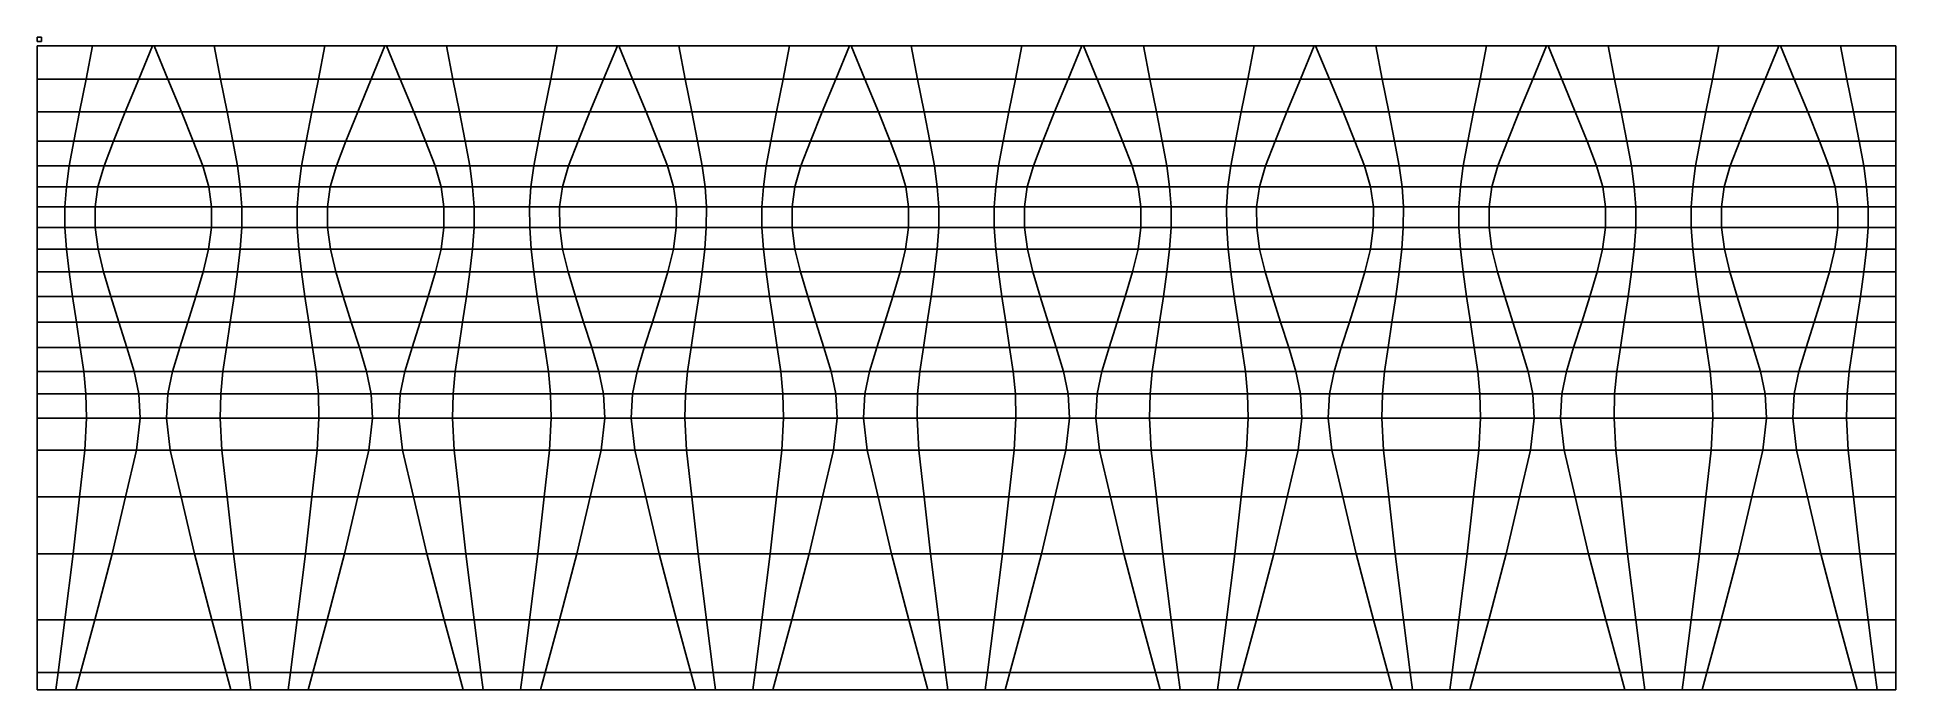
# Model space of a CAD drawing. Extents: x -281 to 3934, y -1461 to 20.
import ezdxf

# ---------------------------------------------------------------- set-up
doc = ezdxf.new("R2010")
doc.units = 0

msp = doc.modelspace()

# ---------------------------------------------------------------- linework, layer by layer
at = {"layer": 'CutLine', "color": 250, "linetype": 'CONTINUOUS'}
for p, q in [((-281, 0), (3933.7, 0)), ((-281, 0), (-281, -1461)), ((3933.7, 0), (3933.7, -1461)), ((-281, -1461), (3933.7, -1461))]:
    msp.add_line(p, q, dxfattribs=at)
at = {"layer": 'MountainLine', "color": 1, "linetype": 'CONTINUOUS'}
for p, q in [((-155.2, 0), (-170.2, -75.2)), ((120.1, 0), (135.1, -75.2)), ((371.6, 0), (356.7, -75.2)), ((646.9, 0), (661.9, -75.2)), ((898.4, 0), (883.5, -75.2)), ((1173.8, 0), (1188.7, -75.2)), ((1425.3, 0), (1410.3, -75.2)), ((1700.6, 0), (1715.6, -75.2)), ((1952.1, 0), (1937.1, -75.2)), ((2227.4, 0), (2242.4, -75.2)), ((2478.9, 0), (2464, -75.2)), ((2754.3, 0), (2769.2, -75.2)), ((3005.8, 0), (2990.8, -75.2)), ((3281.1, 0), (3296, -75.2)), ((3532.6, 0), (3517.6, -75.2)), ((3807.9, 0), (3822.9, -75.2)), ((-281, -75.2), (-170.2, -75.2)), ((-170.2, -75.2), (-185, -149.8)), ((-50.3, -75.2), (15.2, -75.2)), ((135.1, -75.2), (149.9, -149.8)), ((135.1, -75.2), (245.9, -75.2)), ((245.9, -75.2), (356.7, -75.2)), ((356.7, -75.2), (341.9, -149.8)), ((476.6, -75.2), (542, -75.2)), ((661.9, -75.2), (676.7, -149.8)), ((661.9, -75.2), (772.7, -75.2)), ((772.7, -75.2), (883.5, -75.2)), ((883.5, -75.2), (868.7, -149.8)), ((1003.4, -75.2), (1068.8, -75.2)), ((1188.7, -75.2), (1203.5, -149.8)), ((1188.7, -75.2), (1299.5, -75.2)), ((1299.5, -75.2), (1410.3, -75.2)), ((1410.3, -75.2), (1395.5, -149.8)), ((1530.2, -75.2), (1595.6, -75.2)), ((1715.6, -75.2), (1730.4, -149.8)), ((1715.6, -75.2), (1826.4, -75.2)), ((1826.4, -75.2), (1937.1, -75.2)), ((1937.1, -75.2), (1922.3, -149.8)), ((2057.1, -75.2), (2122.5, -75.2)), ((2242.4, -75.2), (2257.2, -149.8)), ((2242.4, -75.2), (2353.2, -75.2)), ((2353.2, -75.2), (2464, -75.2)), ((2464, -75.2), (2449.2, -149.8)), ((2583.9, -75.2), (2649.3, -75.2)), ((2769.2, -75.2), (2784, -149.8)), ((2769.2, -75.2), (2880, -75.2)), ((2880, -75.2), (2990.8, -75.2)), ((2990.8, -75.2), (2976, -149.8)), ((3110.7, -75.2), (3176.1, -75.2)), ((3296, -75.2), (3310.8, -149.8)), ((3296, -75.2), (3406.8, -75.2)), ((3406.8, -75.2), (3517.6, -75.2)), ((3517.6, -75.2), (3502.8, -149.8)), ((3637.6, -75.2), (3703, -75.2)), ((3822.9, -75.2), (3837.7, -149.8)), ((3822.9, -75.2), (3933.7, -75.2)), ((-281, -149.8), (-185, -149.8)), ((-185, -149.8), (-198, -216.1)), ((-81.1, -149.8), (46, -149.8)), ((149.9, -149.8), (162.8, -216.1)), ((149.9, -149.8), (245.9, -149.8)), ((245.9, -149.8), (341.9, -149.8)), ((341.9, -149.8), (328.9, -216.1)), ((445.8, -149.8), (572.8, -149.8)), ((676.7, -149.8), (689.7, -216.1)), ((676.7, -149.8), (772.7, -149.8)), ((772.7, -149.8), (868.7, -149.8)), ((868.7, -149.8), (855.7, -216.1)), ((972.6, -149.8), (1099.6, -149.8)), ((1203.5, -149.8), (1216.5, -216.1)), ((1203.5, -149.8), (1299.5, -149.8)), ((1299.5, -149.8), (1395.5, -149.8)), ((1395.5, -149.8), (1382.5, -216.1)), ((1499.4, -149.8), (1626.5, -149.8)), ((1730.4, -149.8), (1743.3, -216.1)), ((1730.4, -149.8), (1826.4, -149.8)), ((1826.4, -149.8), (1922.3, -149.8)), ((1922.3, -149.8), (1909.4, -216.1)), ((2026.2, -149.8), (2153.3, -149.8)), ((2257.2, -149.8), (2270.2, -216.1)), ((2257.2, -149.8), (2353.2, -149.8)), ((2353.2, -149.8), (2449.2, -149.8)), ((2449.2, -149.8), (2436.2, -216.1)), ((2553.1, -149.8), (2680.1, -149.8)), ((2784, -149.8), (2797, -216.1)), ((2784, -149.8), (2880, -149.8)), ((2880, -149.8), (2976, -149.8)), ((2976, -149.8), (2963, -216.1)), ((3079.9, -149.8), (3206.9, -149.8)), ((3310.8, -149.8), (3323.8, -216.1)), ((3310.8, -149.8), (3406.8, -149.8)), ((3406.8, -149.8), (3502.8, -149.8)), ((3502.8, -149.8), (3489.9, -216.1)), ((3606.7, -149.8), (3733.8, -149.8)), ((3837.7, -149.8), (3850.7, -216.1)), ((3837.7, -149.8), (3933.7, -149.8)), ((-281, -216.1), (-198, -216.1)), ((-198, -216.1), (-208.2, -271.8)), ((-108.1, -216.1), (73, -216.1)), ((162.8, -216.1), (173.1, -271.8)), ((162.8, -216.1), (245.9, -216.1)), ((245.9, -216.1), (328.9, -216.1)), ((328.9, -216.1), (318.6, -271.8)), ((418.7, -216.1), (599.8, -216.1)), ((689.7, -216.1), (699.9, -271.8)), ((689.7, -216.1), (772.7, -216.1)), ((772.7, -216.1), (855.7, -216.1)), ((855.7, -216.1), (845.5, -271.8)), ((945.6, -216.1), (1126.6, -216.1)), ((1216.5, -216.1), (1226.8, -271.8)), ((1216.5, -216.1), (1299.5, -216.1)), ((1299.5, -216.1), (1382.5, -216.1)), ((1382.5, -216.1), (1372.3, -271.8)), ((1472.4, -216.1), (1653.5, -216.1)), ((1743.3, -216.1), (1753.6, -271.8)), ((1743.3, -216.1), (1826.4, -216.1)), ((1826.4, -216.1), (1909.4, -216.1)), ((1909.4, -216.1), (1899.1, -271.8)), ((1999.2, -216.1), (2180.3, -216.1)), ((2270.2, -216.1), (2280.4, -271.8)), ((2270.2, -216.1), (2353.2, -216.1)), ((2353.2, -216.1), (2436.2, -216.1)), ((2436.2, -216.1), (2425.9, -271.8)), ((2526.1, -216.1), (2707.1, -216.1)), ((2797, -216.1), (2807.2, -271.8)), ((2797, -216.1), (2880, -216.1)), ((2880, -216.1), (2963, -216.1)), ((2963, -216.1), (2952.8, -271.8)), ((3052.9, -216.1), (3234, -216.1)), ((3323.8, -216.1), (3334.1, -271.8)), ((3323.8, -216.1), (3406.8, -216.1)), ((3406.8, -216.1), (3489.9, -216.1)), ((3489.9, -216.1), (3479.6, -271.8)), ((3579.7, -216.1), (3760.8, -216.1)), ((3850.7, -216.1), (3860.9, -271.8)), ((3850.7, -216.1), (3933.7, -216.1)), ((-281, -271.8), (-208.2, -271.8)), ((-208.2, -271.8), (-214.8, -319.4)), ((-129.4, -271.8), (94.3, -271.8)), ((173.1, -271.8), (179.7, -319.4)), ((173.1, -271.8), (245.9, -271.8)), ((245.9, -271.8), (318.6, -271.8)), ((318.6, -271.8), (312, -319.4)), ((397.4, -271.8), (621.2, -271.8)), ((699.9, -271.8), (706.5, -319.4)), ((699.9, -271.8), (772.7, -271.8)), ((772.7, -271.8), (845.5, -271.8)), ((845.5, -271.8), (838.8, -319.4)), ((924.2, -271.8), (1148, -271.8)), ((1226.8, -271.8), (1233.4, -319.4)), ((1226.8, -271.8), (1299.5, -271.8)), ((1299.5, -271.8), (1372.3, -271.8)), ((1372.3, -271.8), (1365.7, -319.4)), ((1451, -271.8), (1674.8, -271.8)), ((1753.6, -271.8), (1760.2, -319.4)), ((1753.6, -271.8), (1826.4, -271.8)), ((1826.4, -271.8), (1899.1, -271.8)), ((1899.1, -271.8), (1892.5, -319.4)), ((1977.9, -271.8), (2201.7, -271.8)), ((2280.4, -271.8), (2287, -319.4)), ((2280.4, -271.8), (2353.2, -271.8)), ((2353.2, -271.8), (2425.9, -271.8)), ((2425.9, -271.8), (2419.3, -319.4)), ((2504.7, -271.8), (2728.5, -271.8)), ((2807.2, -271.8), (2813.9, -319.4)), ((2807.2, -271.8), (2880, -271.8)), ((2880, -271.8), (2952.8, -271.8)), ((2952.8, -271.8), (2946.2, -319.4)), ((3031.5, -271.8), (3255.3, -271.8)), ((3334.1, -271.8), (3340.7, -319.4)), ((3334.1, -271.8), (3406.8, -271.8)), ((3406.8, -271.8), (3479.6, -271.8)), ((3479.6, -271.8), (3473, -319.4)), ((3558.4, -271.8), (3782.1, -271.8)), ((3860.9, -271.8), (3867.5, -319.4)), ((3860.9, -271.8), (3933.7, -271.8)), ((-281, -319.4), (-214.8, -319.4)), ((-214.8, -319.4), (-218, -364.9)), ((-143.2, -319.4), (108.1, -319.4)), ((179.7, -319.4), (182.9, -364.9)), ((179.7, -319.4), (245.9, -319.4)), ((245.9, -319.4), (312, -319.4)), ((312, -319.4), (308.8, -364.9)), ((383.6, -319.4), (634.9, -319.4)), ((706.5, -319.4), (709.7, -364.9)), ((706.5, -319.4), (772.7, -319.4)), ((772.7, -319.4), (838.8, -319.4)), ((838.8, -319.4), (835.7, -364.9)), ((910.4, -319.4), (1161.8, -319.4)), ((1233.4, -319.4), (1236.5, -364.9)), ((1233.4, -319.4), (1299.5, -319.4)), ((1299.5, -319.4), (1365.7, -319.4)), ((1365.7, -319.4), (1362.5, -364.9)), ((1437.3, -319.4), (1688.6, -319.4)), ((1760.2, -319.4), (1763.4, -364.9)), ((1760.2, -319.4), (1826.4, -319.4)), ((1826.4, -319.4), (1892.5, -319.4)), ((1892.5, -319.4), (1889.3, -364.9)), ((1964.1, -319.4), (2215.4, -319.4)), ((2287, -319.4), (2290.2, -364.9)), ((2287, -319.4), (2353.2, -319.4)), ((2353.2, -319.4), (2419.3, -319.4)), ((2419.3, -319.4), (2416.2, -364.9)), ((2490.9, -319.4), (2742.3, -319.4)), ((2813.9, -319.4), (2817, -364.9)), ((2813.9, -319.4), (2880, -319.4)), ((2880, -319.4), (2946.2, -319.4)), ((2946.2, -319.4), (2943, -364.9)), ((3017.8, -319.4), (3269.1, -319.4)), ((3340.7, -319.4), (3343.9, -364.9)), ((3340.7, -319.4), (3406.8, -319.4)), ((3406.8, -319.4), (3473, -319.4)), ((3473, -319.4), (3469.8, -364.9)), ((3544.6, -319.4), (3795.9, -319.4)), ((3867.5, -319.4), (3870.7, -364.9)), ((3867.5, -319.4), (3933.7, -319.4)), ((-281, -364.9), (-218, -364.9)), ((-218, -364.9), (-217.9, -411.7)), ((-149.8, -364.9), (114.7, -364.9)), ((182.9, -364.9), (182.8, -411.7)), ((182.9, -364.9), (245.9, -364.9)), ((245.9, -364.9), (308.8, -364.9)), ((308.8, -364.9), (308.9, -411.7)), ((377, -364.9), (641.5, -364.9)), ((709.7, -364.9), (709.6, -411.7)), ((709.7, -364.9), (772.7, -364.9)), ((772.7, -364.9), (835.7, -364.9)), ((835.7, -364.9), (835.8, -411.7)), ((903.8, -364.9), (1168.4, -364.9)), ((1236.5, -364.9), (1236.4, -411.7)), ((1236.5, -364.9), (1299.5, -364.9)), ((1299.5, -364.9), (1362.5, -364.9)), ((1362.5, -364.9), (1362.6, -411.7)), ((1430.7, -364.9), (1695.2, -364.9)), ((1763.4, -364.9), (1763.3, -411.7)), ((1763.4, -364.9), (1826.4, -364.9)), ((1826.4, -364.9), (1889.3, -364.9)), ((1889.3, -364.9), (1889.4, -411.7)), ((1957.5, -364.9), (2222, -364.9)), ((2290.2, -364.9), (2290.1, -411.7)), ((2290.2, -364.9), (2353.2, -364.9)), ((2353.2, -364.9), (2416.2, -364.9)), ((2416.2, -364.9), (2416.3, -411.7)), ((2484.3, -364.9), (2748.9, -364.9)), ((2817, -364.9), (2816.9, -411.7)), ((2817, -364.9), (2880, -364.9)), ((2880, -364.9), (2943, -364.9)), ((2943, -364.9), (2943.1, -411.7)), ((3011.2, -364.9), (3275.7, -364.9)), ((3343.9, -364.9), (3343.8, -411.7)), ((3343.9, -364.9), (3406.8, -364.9)), ((3406.8, -364.9), (3469.8, -364.9)), ((3469.8, -364.9), (3469.9, -411.7)), ((3538, -364.9), (3802.5, -364.9)), ((3870.7, -364.9), (3870.6, -411.7)), ((3870.7, -364.9), (3933.7, -364.9)), ((-281, -411.7), (-217.9, -411.7)), ((-217.9, -411.7), (-214.7, -460.9)), ((-149.6, -411.7), (114.5, -411.7)), ((182.8, -411.7), (179.6, -460.9)), ((182.8, -411.7), (245.9, -411.7)), ((245.9, -411.7), (308.9, -411.7)), ((308.9, -411.7), (312.1, -460.9)), ((377.2, -411.7), (641.3, -411.7)), ((709.6, -411.7), (706.5, -460.9)), ((709.6, -411.7), (772.7, -411.7)), ((772.7, -411.7), (835.8, -411.7)), ((835.8, -411.7), (838.9, -460.9)), ((904, -411.7), (1168.2, -411.7)), ((1236.4, -411.7), (1233.3, -460.9)), ((1236.4, -411.7), (1299.5, -411.7)), ((1299.5, -411.7), (1362.6, -411.7)), ((1362.6, -411.7), (1365.8, -460.9)), ((1430.9, -411.7), (1695, -411.7)), ((1763.3, -411.7), (1760.1, -460.9)), ((1763.3, -411.7), (1826.4, -411.7)), ((1826.4, -411.7), (1889.4, -411.7)), ((1889.4, -411.7), (1892.6, -460.9)), ((1957.7, -411.7), (2221.8, -411.7)), ((2290.1, -411.7), (2286.9, -460.9)), ((2290.1, -411.7), (2353.2, -411.7)), ((2353.2, -411.7), (2416.3, -411.7)), ((2416.3, -411.7), (2419.4, -460.9)), ((2484.5, -411.7), (2748.7, -411.7)), ((2816.9, -411.7), (2813.8, -460.9)), ((2816.9, -411.7), (2880, -411.7)), ((2880, -411.7), (2943.1, -411.7)), ((2943.1, -411.7), (2946.2, -460.9)), ((3011.4, -411.7), (3275.5, -411.7)), ((3343.8, -411.7), (3340.6, -460.9)), ((3343.8, -411.7), (3406.8, -411.7)), ((3406.8, -411.7), (3469.9, -411.7)), ((3469.9, -411.7), (3473.1, -460.9)), ((3538.2, -411.7), (3802.3, -411.7)), ((3870.6, -411.7), (3867.4, -460.9)), ((3870.6, -411.7), (3933.7, -411.7)), ((-281, -460.9), (-214.7, -460.9)), ((-214.7, -460.9), (-208.7, -512.8)), ((-143, -460.9), (107.9, -460.9)), ((179.6, -460.9), (173.6, -512.8)), ((179.6, -460.9), (245.9, -460.9)), ((245.9, -460.9), (312.1, -460.9)), ((312.1, -460.9), (318.1, -512.8)), ((383.8, -460.9), (634.8, -460.9)), ((706.5, -460.9), (700.4, -512.8)), ((706.5, -460.9), (772.7, -460.9)), ((772.7, -460.9), (838.9, -460.9)), ((838.9, -460.9), (845, -512.8)), ((910.6, -460.9), (1161.6, -460.9)), ((1233.3, -460.9), (1227.2, -512.8)), ((1233.3, -460.9), (1299.5, -460.9)), ((1299.5, -460.9), (1365.8, -460.9)), ((1365.8, -460.9), (1371.8, -512.8)), ((1437.4, -460.9), (1688.4, -460.9)), ((1760.1, -460.9), (1754.1, -512.8)), ((1760.1, -460.9), (1826.4, -460.9)), ((1826.4, -460.9), (1892.6, -460.9)), ((1892.6, -460.9), (1898.6, -512.8)), ((1964.3, -460.9), (2215.3, -460.9)), ((2286.9, -460.9), (2280.9, -512.8)), ((2286.9, -460.9), (2353.2, -460.9)), ((2353.2, -460.9), (2419.4, -460.9)), ((2419.4, -460.9), (2425.5, -512.8)), ((2491.1, -460.9), (2742.1, -460.9)), ((2813.8, -460.9), (2807.7, -512.8)), ((2813.8, -460.9), (2880, -460.9)), ((2880, -460.9), (2946.2, -460.9)), ((2946.2, -460.9), (2952.3, -512.8)), ((3017.9, -460.9), (3268.9, -460.9)), ((3340.6, -460.9), (3334.6, -512.8)), ((3340.6, -460.9), (3406.8, -460.9)), ((3406.8, -460.9), (3473.1, -460.9)), ((3473.1, -460.9), (3479.1, -512.8)), ((3544.8, -460.9), (3795.7, -460.9)), ((3867.4, -460.9), (3861.4, -512.8)), ((3867.4, -460.9), (3933.7, -460.9)), ((-281, -512.8), (-208.7, -512.8)), ((-208.7, -512.8), (-200.8, -568.7)), ((-130.5, -512.8), (95.3, -512.8)), ((173.6, -512.8), (165.6, -568.7)), ((173.6, -512.8), (245.9, -512.8)), ((245.9, -512.8), (318.1, -512.8)), ((318.1, -512.8), (326.1, -568.7)), ((396.4, -512.8), (622.2, -512.8)), ((700.4, -512.8), (692.5, -568.7)), ((700.4, -512.8), (772.7, -512.8)), ((772.7, -512.8), (845, -512.8)), ((845, -512.8), (852.9, -568.7)), ((923.2, -512.8), (1149, -512.8)), ((1227.2, -512.8), (1219.3, -568.7)), ((1227.2, -512.8), (1299.5, -512.8)), ((1299.5, -512.8), (1371.8, -512.8)), ((1371.8, -512.8), (1379.7, -568.7)), ((1450, -512.8), (1675.8, -512.8)), ((1754.1, -512.8), (1746.1, -568.7)), ((1754.1, -512.8), (1826.4, -512.8)), ((1826.4, -512.8), (1898.6, -512.8)), ((1898.6, -512.8), (1906.6, -568.7)), ((1976.9, -512.8), (2202.7, -512.8)), ((2280.9, -512.8), (2273, -568.7)), ((2280.9, -512.8), (2353.2, -512.8)), ((2353.2, -512.8), (2425.5, -512.8)), ((2425.5, -512.8), (2433.4, -568.7)), ((2503.7, -512.8), (2729.5, -512.8)), ((2807.7, -512.8), (2799.8, -568.7)), ((2807.7, -512.8), (2880, -512.8)), ((2880, -512.8), (2952.3, -512.8)), ((2952.3, -512.8), (2960.2, -568.7)), ((3030.5, -512.8), (3256.3, -512.8)), ((3334.6, -512.8), (3326.6, -568.7)), ((3334.6, -512.8), (3406.8, -512.8)), ((3406.8, -512.8), (3479.1, -512.8)), ((3479.1, -512.8), (3487.1, -568.7)), ((3557.4, -512.8), (3783.2, -512.8)), ((3861.4, -512.8), (3853.5, -568.7)), ((3861.4, -512.8), (3933.7, -512.8)), ((-281, -568.7), (-200.8, -568.7)), ((-200.8, -568.7), (-191.9, -626.7)), ((-113.9, -568.7), (78.8, -568.7)), ((165.6, -568.7), (156.8, -626.7)), ((165.6, -568.7), (245.9, -568.7)), ((245.9, -568.7), (326.1, -568.7)), ((326.1, -568.7), (334.9, -626.7)), ((412.9, -568.7), (605.6, -568.7)), ((692.5, -568.7), (683.6, -626.7)), ((692.5, -568.7), (772.7, -568.7)), ((772.7, -568.7), (852.9, -568.7)), ((852.9, -568.7), (861.8, -626.7)), ((939.7, -568.7), (1132.5, -568.7)), ((1219.3, -568.7), (1210.5, -626.7)), ((1219.3, -568.7), (1299.5, -568.7)), ((1299.5, -568.7), (1379.7, -568.7)), ((1379.7, -568.7), (1388.6, -626.7)), ((1466.6, -568.7), (1659.3, -568.7)), ((1746.1, -568.7), (1737.3, -626.7)), ((1746.1, -568.7), (1826.4, -568.7)), ((1826.4, -568.7), (1906.6, -568.7)), ((1906.6, -568.7), (1915.4, -626.7)), ((1993.4, -568.7), (2186.1, -568.7)), ((2273, -568.7), (2264.1, -626.7)), ((2273, -568.7), (2353.2, -568.7)), ((2353.2, -568.7), (2433.4, -568.7)), ((2433.4, -568.7), (2442.2, -626.7)), ((2520.2, -568.7), (2713, -568.7)), ((2799.8, -568.7), (2790.9, -626.7)), ((2799.8, -568.7), (2880, -568.7)), ((2880, -568.7), (2960.2, -568.7)), ((2960.2, -568.7), (2969.1, -626.7)), ((3047.1, -568.7), (3239.8, -568.7)), ((3326.6, -568.7), (3317.8, -626.7)), ((3326.6, -568.7), (3406.8, -568.7)), ((3406.8, -568.7), (3487.1, -568.7)), ((3487.1, -568.7), (3495.9, -626.7)), ((3573.9, -568.7), (3766.6, -568.7)), ((3853.5, -568.7), (3844.6, -626.7)), ((3853.5, -568.7), (3933.7, -568.7)), ((-191.9, -626.7), (-183.2, -684.1)), ((-191.9, -626.7), (-95.5, -626.7)), ((60.4, -626.7), (156.8, -626.7)), ((156.8, -626.7), (148, -684.1)), ((334.9, -626.7), (343.7, -684.1)), ((334.9, -626.7), (431.3, -626.7)), ((587.2, -626.7), (683.6, -626.7)), ((683.6, -626.7), (674.9, -684.1)), ((861.8, -626.7), (870.5, -684.1)), ((861.8, -626.7), (958.2, -626.7)), ((1114.1, -626.7), (1210.5, -626.7)), ((1210.5, -626.7), (1201.7, -684.1)), ((1388.6, -626.7), (1397.3, -684.1)), ((1388.6, -626.7), (1485, -626.7)), ((1640.9, -626.7), (1737.3, -626.7)), ((1737.3, -626.7), (1728.5, -684.1)), ((1915.4, -626.7), (1924.2, -684.1)), ((1915.4, -626.7), (2011.8, -626.7)), ((2167.7, -626.7), (2264.1, -626.7)), ((2264.1, -626.7), (2255.4, -684.1)), ((2442.2, -626.7), (2451, -684.1)), ((2442.2, -626.7), (2538.6, -626.7)), ((2694.5, -626.7), (2790.9, -626.7)), ((2790.9, -626.7), (2782.2, -684.1)), ((2969.1, -626.7), (2977.8, -684.1)), ((2969.1, -626.7), (3065.5, -626.7)), ((3221.4, -626.7), (3317.8, -626.7)), ((3317.8, -626.7), (3309, -684.1)), ((3495.9, -626.7), (3504.7, -684.1)), ((3495.9, -626.7), (3592.3, -626.7)), ((3748.2, -626.7), (3844.6, -626.7)), ((3844.6, -626.7), (3835.9, -684.1)), ((-183.2, -684.1), (-175.5, -738.3)), ((-183.2, -684.1), (-77.3, -684.1)), ((42.2, -684.1), (148, -684.1)), ((148, -684.1), (140.4, -738.3)), ((343.7, -684.1), (351.4, -738.3)), ((343.7, -684.1), (449.6, -684.1)), ((569, -684.1), (674.9, -684.1)), ((674.9, -684.1), (667.2, -738.3)), ((870.5, -684.1), (878.2, -738.3)), ((870.5, -684.1), (976.4, -684.1)), ((1095.8, -684.1), (1201.7, -684.1)), ((1201.7, -684.1), (1194, -738.3)), ((1397.3, -684.1), (1405, -738.3)), ((1397.3, -684.1), (1503.2, -684.1)), ((1622.7, -684.1), (1728.5, -684.1)), ((1728.5, -684.1), (1720.9, -738.3)), ((1924.2, -684.1), (1931.8, -738.3)), ((1924.2, -684.1), (2030, -684.1)), ((2149.5, -684.1), (2255.4, -684.1)), ((2255.4, -684.1), (2247.7, -738.3)), ((2451, -684.1), (2458.7, -738.3)), ((2451, -684.1), (2556.9, -684.1)), ((2676.3, -684.1), (2782.2, -684.1)), ((2782.2, -684.1), (2774.5, -738.3)), ((2977.8, -684.1), (2985.5, -738.3)), ((2977.8, -684.1), (3083.7, -684.1)), ((3203.1, -684.1), (3309, -684.1)), ((3309, -684.1), (3301.3, -738.3)), ((3504.7, -684.1), (3512.3, -738.3)), ((3504.7, -684.1), (3610.5, -684.1)), ((3730, -684.1), (3835.9, -684.1)), ((3835.9, -684.1), (3828.2, -738.3)), ((-175.5, -738.3), (-170.3, -789.3)), ((-175.5, -738.3), (-61.3, -738.3)), ((26.2, -738.3), (140.4, -738.3)), ((140.4, -738.3), (135.2, -789.3)), ((351.4, -738.3), (356.6, -789.3)), ((351.4, -738.3), (465.5, -738.3)), ((553, -738.3), (667.2, -738.3)), ((667.2, -738.3), (662, -789.3)), ((878.2, -738.3), (883.4, -789.3)), ((878.2, -738.3), (992.4, -738.3)), ((1079.8, -738.3), (1194, -738.3)), ((1194, -738.3), (1188.8, -789.3)), ((1405, -738.3), (1410.2, -789.3)), ((1405, -738.3), (1519.2, -738.3)), ((1606.7, -738.3), (1720.9, -738.3)), ((1720.9, -738.3), (1715.6, -789.3)), ((1931.8, -738.3), (1937.1, -789.3)), ((1931.8, -738.3), (2046, -738.3)), ((2133.5, -738.3), (2247.7, -738.3)), ((2247.7, -738.3), (2242.5, -789.3)), ((2458.7, -738.3), (2463.9, -789.3)), ((2458.7, -738.3), (2572.9, -738.3)), ((2660.3, -738.3), (2774.5, -738.3)), ((2774.5, -738.3), (2769.3, -789.3)), ((2985.5, -738.3), (2990.7, -789.3)), ((2985.5, -738.3), (3099.7, -738.3)), ((3187.2, -738.3), (3301.3, -738.3)), ((3301.3, -738.3), (3296.1, -789.3)), ((3512.3, -738.3), (3517.5, -789.3)), ((3512.3, -738.3), (3626.5, -738.3)), ((3714, -738.3), (3828.2, -738.3)), ((3828.2, -738.3), (3823, -789.3)), ((-170.3, -789.3), (-168.9, -844.2)), ((-170.3, -789.3), (-50.4, -789.3)), ((15.3, -789.3), (135.2, -789.3)), ((135.2, -789.3), (133.8, -844.2)), ((356.6, -789.3), (357.9, -844.2)), ((356.6, -789.3), (476.4, -789.3)), ((542.2, -789.3), (662, -789.3)), ((662, -789.3), (660.7, -844.2)), ((883.4, -789.3), (884.7, -844.2)), ((883.4, -789.3), (1003.2, -789.3)), ((1069, -789.3), (1188.8, -789.3)), ((1188.8, -789.3), (1187.5, -844.2)), ((1410.2, -789.3), (1411.5, -844.2)), ((1410.2, -789.3), (1530, -789.3)), ((1595.8, -789.3), (1715.6, -789.3)), ((1715.6, -789.3), (1714.3, -844.2)), ((1937.1, -789.3), (1938.4, -844.2)), ((1937.1, -789.3), (2056.9, -789.3)), ((2122.7, -789.3), (2242.5, -789.3)), ((2242.5, -789.3), (2241.2, -844.2)), ((2463.9, -789.3), (2465.2, -844.2)), ((2463.9, -789.3), (2583.7, -789.3)), ((2649.5, -789.3), (2769.3, -789.3)), ((2769.3, -789.3), (2768, -844.2)), ((2990.7, -789.3), (2992, -844.2)), ((2990.7, -789.3), (3110.5, -789.3)), ((3176.3, -789.3), (3296.1, -789.3)), ((3296.1, -789.3), (3294.8, -844.2)), ((3517.5, -789.3), (3518.9, -844.2)), ((3517.5, -789.3), (3637.4, -789.3)), ((3703.1, -789.3), (3823, -789.3)), ((3823, -789.3), (3821.6, -844.2)), ((-168.9, -844.2), (-172.9, -916.8)), ((-168.9, -844.2), (-47.7, -844.2)), ((12.6, -844.2), (133.8, -844.2)), ((133.8, -844.2), (137.8, -916.8)), ((357.9, -844.2), (353.9, -916.8)), ((357.9, -844.2), (479.1, -844.2)), ((539.4, -844.2), (660.7, -844.2)), ((660.7, -844.2), (664.6, -916.8)), ((884.7, -844.2), (880.8, -916.8)), ((884.7, -844.2), (1006, -844.2)), ((1066.2, -844.2), (1187.5, -844.2)), ((1187.5, -844.2), (1191.4, -916.8)), ((1411.5, -844.2), (1407.6, -916.8)), ((1411.5, -844.2), (1532.8, -844.2)), ((1593.1, -844.2), (1714.3, -844.2)), ((1714.3, -844.2), (1718.3, -916.8)), ((1938.4, -844.2), (1934.4, -916.8)), ((1938.4, -844.2), (2059.6, -844.2)), ((2119.9, -844.2), (2241.2, -844.2)), ((2241.2, -844.2), (2245.1, -916.8)), ((2465.2, -844.2), (2461.3, -916.8)), ((2465.2, -844.2), (2586.5, -844.2)), ((2646.7, -844.2), (2768, -844.2)), ((2768, -844.2), (2771.9, -916.8)), ((2992, -844.2), (2988.1, -916.8)), ((2992, -844.2), (3113.3, -844.2)), ((3173.6, -844.2), (3294.8, -844.2)), ((3294.8, -844.2), (3298.8, -916.8)), ((3518.9, -844.2), (3514.9, -916.8)), ((3518.9, -844.2), (3640.1, -844.2)), ((3700.4, -844.2), (3821.6, -844.2)), ((3821.6, -844.2), (3825.6, -916.8)), ((-172.9, -916.8), (-184.9, -1022.8)), ((-172.9, -916.8), (-55.9, -916.8)), ((20.8, -916.8), (137.8, -916.8)), ((137.8, -916.8), (149.8, -1022.8)), ((353.9, -916.8), (341.9, -1022.8)), ((353.9, -916.8), (470.9, -916.8)), ((547.6, -916.8), (664.6, -916.8)), ((664.6, -916.8), (676.7, -1022.8)), ((880.8, -916.8), (868.7, -1022.8)), ((880.8, -916.8), (997.7, -916.8)), ((1074.5, -916.8), (1191.4, -916.8)), ((1191.4, -916.8), (1203.5, -1022.8)), ((1407.6, -916.8), (1395.6, -1022.8)), ((1407.6, -916.8), (1524.6, -916.8)), ((1601.3, -916.8), (1718.3, -916.8)), ((1718.3, -916.8), (1730.3, -1022.8)), ((1934.4, -916.8), (1922.4, -1022.8)), ((1934.4, -916.8), (2051.4, -916.8)), ((2128.1, -916.8), (2245.1, -916.8)), ((2245.1, -916.8), (2257.1, -1022.8)), ((2461.3, -916.8), (2449.2, -1022.8)), ((2461.3, -916.8), (2578.2, -916.8)), ((2655, -916.8), (2771.9, -916.8)), ((2771.9, -916.8), (2784, -1022.8)), ((2988.1, -916.8), (2976, -1022.8)), ((2988.1, -916.8), (3105.1, -916.8)), ((3181.8, -916.8), (3298.8, -916.8)), ((3298.8, -916.8), (3310.8, -1022.8)), ((3514.9, -916.8), (3502.9, -1022.8)), ((3514.9, -916.8), (3631.9, -916.8)), ((3708.6, -916.8), (3825.6, -916.8)), ((3825.6, -916.8), (3837.6, -1022.8)), ((-281, -1022.8), (-184.9, -1022.8)), ((-184.9, -1022.8), (-199.2, -1152.5)), ((-81, -1022.8), (45.9, -1022.8)), ((149.8, -1022.8), (164.1, -1152.5)), ((149.8, -1022.8), (245.9, -1022.8)), ((245.9, -1022.8), (341.9, -1022.8)), ((341.9, -1022.8), (327.7, -1152.5)), ((445.8, -1022.8), (572.7, -1022.8)), ((676.7, -1022.8), (690.9, -1152.5)), ((676.7, -1022.8), (772.7, -1022.8)), ((772.7, -1022.8), (868.7, -1022.8)), ((868.7, -1022.8), (854.5, -1152.5)), ((972.7, -1022.8), (1099.5, -1022.8)), ((1203.5, -1022.8), (1217.7, -1152.5)), ((1203.5, -1022.8), (1299.5, -1022.8)), ((1299.5, -1022.8), (1395.6, -1022.8)), ((1395.6, -1022.8), (1381.3, -1152.5)), ((1499.5, -1022.8), (1626.4, -1022.8)), ((1730.3, -1022.8), (1744.5, -1152.5)), ((1730.3, -1022.8), (1826.4, -1022.8)), ((1826.4, -1022.8), (1922.4, -1022.8)), ((1922.4, -1022.8), (1908.2, -1152.5)), ((2026.3, -1022.8), (2153.2, -1022.8)), ((2257.1, -1022.8), (2271.4, -1152.5)), ((2257.1, -1022.8), (2353.2, -1022.8)), ((2353.2, -1022.8), (2449.2, -1022.8)), ((2449.2, -1022.8), (2435, -1152.5)), ((2553.2, -1022.8), (2680, -1022.8)), ((2784, -1022.8), (2798.2, -1152.5)), ((2784, -1022.8), (2880, -1022.8)), ((2880, -1022.8), (2976, -1022.8)), ((2976, -1022.8), (2961.8, -1152.5)), ((3080, -1022.8), (3206.9, -1022.8)), ((3310.8, -1022.8), (3325, -1152.5)), ((3310.8, -1022.8), (3406.8, -1022.8)), ((3406.8, -1022.8), (3502.9, -1022.8)), ((3502.9, -1022.8), (3488.6, -1152.5)), ((3606.8, -1022.8), (3733.7, -1022.8)), ((3837.6, -1022.8), (3851.9, -1152.5)), ((3837.6, -1022.8), (3933.7, -1022.8)), ((-199.2, -1152.5), (-218.2, -1302.1)), ((-199.2, -1152.5), (-110.6, -1152.5)), ((75.5, -1152.5), (164.1, -1152.5)), ((164.1, -1152.5), (183, -1302.1)), ((327.7, -1152.5), (308.7, -1302.1)), ((327.7, -1152.5), (416.2, -1152.5)), ((602.4, -1152.5), (690.9, -1152.5)), ((690.9, -1152.5), (709.9, -1302.1)), ((854.5, -1152.5), (835.5, -1302.1)), ((854.5, -1152.5), (943, -1152.5)), ((1129.2, -1152.5), (1217.7, -1152.5)), ((1217.7, -1152.5), (1236.7, -1302.1)), ((1381.3, -1152.5), (1362.3, -1302.1)), ((1381.3, -1152.5), (1469.9, -1152.5)), ((1656, -1152.5), (1744.5, -1152.5)), ((1744.5, -1152.5), (1763.5, -1302.1)), ((1908.2, -1152.5), (1889.2, -1302.1)), ((1908.2, -1152.5), (1996.7, -1152.5)), ((2182.8, -1152.5), (2271.4, -1152.5)), ((2271.4, -1152.5), (2290.4, -1302.1)), ((2435, -1152.5), (2416, -1302.1)), ((2435, -1152.5), (2523.5, -1152.5)), ((2709.7, -1152.5), (2798.2, -1152.5)), ((2798.2, -1152.5), (2817.2, -1302.1)), ((2961.8, -1152.5), (2942.8, -1302.1)), ((2961.8, -1152.5), (3050.4, -1152.5)), ((3236.5, -1152.5), (3325, -1152.5)), ((3325, -1152.5), (3344, -1302.1)), ((3488.6, -1152.5), (3469.7, -1302.1)), ((3488.6, -1152.5), (3577.2, -1152.5)), ((3763.3, -1152.5), (3851.9, -1152.5)), ((3851.9, -1152.5), (3870.9, -1302.1)), ((-218.2, -1302.1), (-233.6, -1421.3)), ((-218.2, -1302.1), (-150.2, -1302.1)), ((115, -1302.1), (183, -1302.1)), ((183, -1302.1), (198.5, -1421.3)), ((308.7, -1302.1), (293.2, -1421.3)), ((308.7, -1302.1), (376.7, -1302.1)), ((641.9, -1302.1), (709.9, -1302.1)), ((709.9, -1302.1), (725.4, -1421.3)), ((835.5, -1302.1), (820, -1421.3)), ((835.5, -1302.1), (903.5, -1302.1)), ((1168.7, -1302.1), (1236.7, -1302.1)), ((1236.7, -1302.1), (1252.2, -1421.3)), ((1362.3, -1302.1), (1346.8, -1421.3)), ((1362.3, -1302.1), (1430.3, -1302.1)), ((1695.5, -1302.1), (1763.5, -1302.1)), ((1763.5, -1302.1), (1779, -1421.3)), ((1889.2, -1302.1), (1873.7, -1421.3)), ((1889.2, -1302.1), (1957.2, -1302.1)), ((2222.4, -1302.1), (2290.4, -1302.1)), ((2290.4, -1302.1), (2305.9, -1421.3)), ((2416, -1302.1), (2400.5, -1421.3)), ((2416, -1302.1), (2484, -1302.1)), ((2749.2, -1302.1), (2817.2, -1302.1)), ((2817.2, -1302.1), (2832.7, -1421.3)), ((2942.8, -1302.1), (2927.3, -1421.3)), ((2942.8, -1302.1), (3010.8, -1302.1)), ((3276, -1302.1), (3344, -1302.1)), ((3344, -1302.1), (3359.5, -1421.3)), ((3469.7, -1302.1), (3454.2, -1421.3)), ((3469.7, -1302.1), (3537.7, -1302.1)), ((3802.9, -1302.1), (3870.9, -1302.1)), ((3870.9, -1302.1), (3886.3, -1421.3)), ((-281, -1421.3), (-233.6, -1421.3)), ((-233.6, -1421.3), (-238.8, -1461)), ((-182.4, -1421.3), (147.3, -1421.3)), ((198.5, -1421.3), (203.7, -1461)), ((198.5, -1421.3), (245.9, -1421.3)), ((245.9, -1421.3), (293.2, -1421.3)), ((293.2, -1421.3), (288, -1461)), ((344.4, -1421.3), (674.1, -1421.3)), ((725.4, -1421.3), (730.5, -1461)), ((725.4, -1421.3), (772.7, -1421.3)), ((772.7, -1421.3), (820, -1421.3)), ((820, -1421.3), (814.9, -1461)), ((871.2, -1421.3), (1201, -1421.3)), ((1252.2, -1421.3), (1257.4, -1461)), ((1252.2, -1421.3), (1299.5, -1421.3)), ((1299.5, -1421.3), (1346.8, -1421.3)), ((1346.8, -1421.3), (1341.7, -1461)), ((1398.1, -1421.3), (1727.8, -1421.3)), ((1779, -1421.3), (1784.2, -1461)), ((1779, -1421.3), (1826.4, -1421.3)), ((1826.4, -1421.3), (1873.7, -1421.3)), ((1873.7, -1421.3), (1868.5, -1461)), ((1924.9, -1421.3), (2254.6, -1421.3)), ((2305.9, -1421.3), (2311, -1461)), ((2305.9, -1421.3), (2353.2, -1421.3)), ((2353.2, -1421.3), (2400.5, -1421.3)), ((2400.5, -1421.3), (2395.3, -1461)), ((2451.7, -1421.3), (2781.5, -1421.3)), ((2832.7, -1421.3), (2837.8, -1461)), ((2832.7, -1421.3), (2880, -1421.3)), ((2880, -1421.3), (2927.3, -1421.3)), ((2927.3, -1421.3), (2922.2, -1461)), ((2978.6, -1421.3), (3308.3, -1421.3)), ((3359.5, -1421.3), (3364.7, -1461)), ((3359.5, -1421.3), (3406.8, -1421.3)), ((3406.8, -1421.3), (3454.2, -1421.3)), ((3454.2, -1421.3), (3449, -1461)), ((3505.4, -1421.3), (3835.1, -1421.3)), ((3886.3, -1421.3), (3891.5, -1461)), ((3886.3, -1421.3), (3933.7, -1421.3)), ((-281, -1461), (-238.8, -1461)), ((-281, -1461), (-238.8, -1461)), ((-238.8, -1461), (-238.8, -1461)), ((-238.8, -1461), (-238.8, -1461)), ((-193.2, -1461), (158.1, -1461)), ((-193.2, -1461), (158.1, -1461)), ((203.7, -1461), (203.7, -1461)), ((203.7, -1461), (245.9, -1461)), ((203.7, -1461), (203.7, -1461)), ((203.7, -1461), (245.9, -1461)), ((245.9, -1461), (288, -1461)), ((245.9, -1461), (288, -1461)), ((288, -1461), (288, -1461)), ((288, -1461), (288, -1461)), ((333.7, -1461), (684.9, -1461)), ((333.7, -1461), (684.9, -1461)), ((730.5, -1461), (730.5, -1461)), ((730.5, -1461), (772.7, -1461)), ((730.5, -1461), (730.5, -1461)), ((730.5, -1461), (772.7, -1461)), ((772.7, -1461), (814.9, -1461)), ((772.7, -1461), (814.9, -1461)), ((814.9, -1461), (814.9, -1461)), ((814.9, -1461), (814.9, -1461)), ((860.5, -1461), (1211.7, -1461)), ((860.5, -1461), (1211.7, -1461)), ((1257.4, -1461), (1257.4, -1461)), ((1257.4, -1461), (1299.5, -1461)), ((1257.4, -1461), (1257.4, -1461)), ((1257.4, -1461), (1299.5, -1461)), ((1299.5, -1461), (1341.7, -1461)), ((1299.5, -1461), (1341.7, -1461)), ((1341.7, -1461), (1341.7, -1461)), ((1341.7, -1461), (1341.7, -1461)), ((1387.3, -1461), (1738.5, -1461)), ((1387.3, -1461), (1738.5, -1461)), ((1784.2, -1461), (1784.2, -1461)), ((1784.2, -1461), (1826.4, -1461)), ((1784.2, -1461), (1784.2, -1461)), ((1784.2, -1461), (1826.4, -1461)), ((1826.4, -1461), (1868.5, -1461)), ((1826.4, -1461), (1868.5, -1461)), ((1868.5, -1461), (1868.5, -1461)), ((1868.5, -1461), (1868.5, -1461)), ((1914.2, -1461), (2265.4, -1461)), ((1914.2, -1461), (2265.4, -1461)), ((2311, -1461), (2311, -1461)), ((2311, -1461), (2353.2, -1461)), ((2311, -1461), (2311, -1461)), ((2311, -1461), (2353.2, -1461)), ((2353.2, -1461), (2395.3, -1461)), ((2353.2, -1461), (2395.3, -1461)), ((2395.3, -1461), (2395.3, -1461)), ((2395.3, -1461), (2395.3, -1461)), ((2441, -1461), (2792.2, -1461)), ((2441, -1461), (2792.2, -1461)), ((2837.8, -1461), (2837.8, -1461)), ((2837.8, -1461), (2880, -1461)), ((2837.8, -1461), (2837.8, -1461)), ((2837.8, -1461), (2880, -1461)), ((2880, -1461), (2922.2, -1461)), ((2880, -1461), (2922.2, -1461)), ((2922.2, -1461), (2922.2, -1461)), ((2922.2, -1461), (2922.2, -1461)), ((2967.8, -1461), (3319, -1461)), ((2967.8, -1461), (3319, -1461)), ((3364.7, -1461), (3364.7, -1461)), ((3364.7, -1461), (3406.8, -1461)), ((3364.7, -1461), (3364.7, -1461)), ((3364.7, -1461), (3406.8, -1461)), ((3406.8, -1461), (3449, -1461)), ((3406.8, -1461), (3449, -1461)), ((3449, -1461), (3449, -1461)), ((3449, -1461), (3449, -1461)), ((3494.6, -1461), (3845.9, -1461)), ((3494.6, -1461), (3845.9, -1461)), ((3891.5, -1461), (3891.5, -1461)), ((3891.5, -1461), (3933.7, -1461)), ((3891.5, -1461), (3891.5, -1461)), ((3891.5, -1461), (3933.7, -1461))]:
    msp.add_line(p, q, dxfattribs=at)
at = {"layer": 'reference 10mm', "color": 250, "linetype": 'CONTINUOUS'}
for p, q in [((-271, 20), (-281, 20)), ((-281, 20), (-281, 10)), ((-281, 10), (-271, 10)), ((-271, 10), (-271, 20))]:
    msp.add_line(p, q, dxfattribs=at)
at = {"layer": 'ValleyLine', "color": 5, "linetype": 'CONTINUOUS'}
for p, q in [((-19.1, 0), (-50.3, -75.2)), ((-16, 0), (15.2, -75.2)), ((507.7, 0), (476.6, -75.2)), ((510.8, 0), (542, -75.2)), ((1034.6, 0), (1003.4, -75.2)), ((1037.7, 0), (1068.8, -75.2)), ((1561.4, 0), (1530.2, -75.2)), ((1564.5, 0), (1595.6, -75.2)), ((2088.2, 0), (2057.1, -75.2)), ((2091.3, 0), (2122.5, -75.2)), ((2615, 0), (2583.9, -75.2)), ((2618.1, 0), (2649.3, -75.2)), ((3141.9, 0), (3110.7, -75.2)), ((3145, 0), (3176.1, -75.2)), ((3668.7, 0), (3637.6, -75.2)), ((3671.8, 0), (3703, -75.2)), ((-170.2, -75.2), (-50.3, -75.2)), ((-50.3, -75.2), (-81.1, -149.8)), ((15.2, -75.2), (46, -149.8)), ((15.2, -75.2), (135.1, -75.2)), ((356.7, -75.2), (476.6, -75.2)), ((476.6, -75.2), (445.8, -149.8)), ((542, -75.2), (572.8, -149.8)), ((542, -75.2), (661.9, -75.2)), ((883.5, -75.2), (1003.4, -75.2)), ((1003.4, -75.2), (972.6, -149.8)), ((1068.8, -75.2), (1099.6, -149.8)), ((1068.8, -75.2), (1188.7, -75.2)), ((1410.3, -75.2), (1530.2, -75.2)), ((1530.2, -75.2), (1499.4, -149.8)), ((1595.6, -75.2), (1626.5, -149.8)), ((1595.6, -75.2), (1715.6, -75.2)), ((1937.1, -75.2), (2057.1, -75.2)), ((2057.1, -75.2), (2026.2, -149.8)), ((2122.5, -75.2), (2153.3, -149.8)), ((2122.5, -75.2), (2242.4, -75.2)), ((2464, -75.2), (2583.9, -75.2)), ((2583.9, -75.2), (2553.1, -149.8)), ((2649.3, -75.2), (2680.1, -149.8)), ((2649.3, -75.2), (2769.2, -75.2)), ((2990.8, -75.2), (3110.7, -75.2)), ((3110.7, -75.2), (3079.9, -149.8)), ((3176.1, -75.2), (3206.9, -149.8)), ((3176.1, -75.2), (3296, -75.2)), ((3517.6, -75.2), (3637.6, -75.2)), ((3637.6, -75.2), (3606.7, -149.8)), ((3703, -75.2), (3733.8, -149.8)), ((3703, -75.2), (3822.9, -75.2)), ((-185, -149.8), (-81.1, -149.8)), ((-81.1, -149.8), (-108.1, -216.1)), ((46, -149.8), (73, -216.1)), ((46, -149.8), (149.9, -149.8)), ((341.9, -149.8), (445.8, -149.8)), ((445.8, -149.8), (418.7, -216.1)), ((572.8, -149.8), (599.8, -216.1)), ((572.8, -149.8), (676.7, -149.8)), ((868.7, -149.8), (972.6, -149.8)), ((972.6, -149.8), (945.6, -216.1)), ((1099.6, -149.8), (1126.6, -216.1)), ((1099.6, -149.8), (1203.5, -149.8)), ((1395.5, -149.8), (1499.4, -149.8)), ((1499.4, -149.8), (1472.4, -216.1)), ((1626.5, -149.8), (1653.5, -216.1)), ((1626.5, -149.8), (1730.4, -149.8)), ((1922.3, -149.8), (2026.2, -149.8)), ((2026.2, -149.8), (1999.2, -216.1)), ((2153.3, -149.8), (2180.3, -216.1)), ((2153.3, -149.8), (2257.2, -149.8)), ((2449.2, -149.8), (2553.1, -149.8)), ((2553.1, -149.8), (2526.1, -216.1)), ((2680.1, -149.8), (2707.1, -216.1)), ((2680.1, -149.8), (2784, -149.8)), ((2976, -149.8), (3079.9, -149.8)), ((3079.9, -149.8), (3052.9, -216.1)), ((3206.9, -149.8), (3234, -216.1)), ((3206.9, -149.8), (3310.8, -149.8)), ((3502.8, -149.8), (3606.7, -149.8)), ((3606.7, -149.8), (3579.7, -216.1)), ((3733.8, -149.8), (3760.8, -216.1)), ((3733.8, -149.8), (3837.7, -149.8)), ((-198, -216.1), (-108.1, -216.1)), ((-108.1, -216.1), (-129.4, -271.8)), ((73, -216.1), (94.3, -271.8)), ((73, -216.1), (162.8, -216.1)), ((328.9, -216.1), (418.7, -216.1)), ((418.7, -216.1), (397.4, -271.8)), ((599.8, -216.1), (621.2, -271.8)), ((599.8, -216.1), (689.7, -216.1)), ((855.7, -216.1), (945.6, -216.1)), ((945.6, -216.1), (924.2, -271.8)), ((1126.6, -216.1), (1148, -271.8)), ((1126.6, -216.1), (1216.5, -216.1)), ((1382.5, -216.1), (1472.4, -216.1)), ((1472.4, -216.1), (1451, -271.8)), ((1653.5, -216.1), (1674.8, -271.8)), ((1653.5, -216.1), (1743.3, -216.1)), ((1909.4, -216.1), (1999.2, -216.1)), ((1999.2, -216.1), (1977.9, -271.8)), ((2180.3, -216.1), (2201.7, -271.8)), ((2180.3, -216.1), (2270.2, -216.1)), ((2436.2, -216.1), (2526.1, -216.1)), ((2526.1, -216.1), (2504.7, -271.8)), ((2707.1, -216.1), (2728.5, -271.8)), ((2707.1, -216.1), (2797, -216.1)), ((2963, -216.1), (3052.9, -216.1)), ((3052.9, -216.1), (3031.5, -271.8)), ((3234, -216.1), (3255.3, -271.8)), ((3234, -216.1), (3323.8, -216.1)), ((3489.9, -216.1), (3579.7, -216.1)), ((3579.7, -216.1), (3558.4, -271.8)), ((3760.8, -216.1), (3782.1, -271.8)), ((3760.8, -216.1), (3850.7, -216.1)), ((-208.2, -271.8), (-129.4, -271.8)), ((-129.4, -271.8), (-143.2, -319.4)), ((94.3, -271.8), (108.1, -319.4)), ((94.3, -271.8), (173.1, -271.8)), ((318.6, -271.8), (397.4, -271.8)), ((397.4, -271.8), (383.6, -319.4)), ((621.2, -271.8), (634.9, -319.4)), ((621.2, -271.8), (699.9, -271.8)), ((845.5, -271.8), (924.2, -271.8)), ((924.2, -271.8), (910.4, -319.4)), ((1148, -271.8), (1161.8, -319.4)), ((1148, -271.8), (1226.8, -271.8)), ((1372.3, -271.8), (1451, -271.8)), ((1451, -271.8), (1437.3, -319.4)), ((1674.8, -271.8), (1688.6, -319.4)), ((1674.8, -271.8), (1753.6, -271.8)), ((1899.1, -271.8), (1977.9, -271.8)), ((1977.9, -271.8), (1964.1, -319.4)), ((2201.7, -271.8), (2215.4, -319.4)), ((2201.7, -271.8), (2280.4, -271.8)), ((2425.9, -271.8), (2504.7, -271.8)), ((2504.7, -271.8), (2490.9, -319.4)), ((2728.5, -271.8), (2742.3, -319.4)), ((2728.5, -271.8), (2807.2, -271.8)), ((2952.8, -271.8), (3031.5, -271.8)), ((3031.5, -271.8), (3017.8, -319.4)), ((3255.3, -271.8), (3269.1, -319.4)), ((3255.3, -271.8), (3334.1, -271.8)), ((3479.6, -271.8), (3558.4, -271.8)), ((3558.4, -271.8), (3544.6, -319.4)), ((3782.1, -271.8), (3795.9, -319.4)), ((3782.1, -271.8), (3860.9, -271.8)), ((-214.8, -319.4), (-143.2, -319.4)), ((-143.2, -319.4), (-149.8, -364.9)), ((108.1, -319.4), (114.7, -364.9)), ((108.1, -319.4), (179.7, -319.4)), ((312, -319.4), (383.6, -319.4)), ((383.6, -319.4), (377, -364.9)), ((634.9, -319.4), (641.5, -364.9)), ((634.9, -319.4), (706.5, -319.4)), ((838.8, -319.4), (910.4, -319.4)), ((910.4, -319.4), (903.8, -364.9)), ((1161.8, -319.4), (1168.4, -364.9)), ((1161.8, -319.4), (1233.4, -319.4)), ((1365.7, -319.4), (1437.3, -319.4)), ((1437.3, -319.4), (1430.7, -364.9)), ((1688.6, -319.4), (1695.2, -364.9)), ((1688.6, -319.4), (1760.2, -319.4)), ((1892.5, -319.4), (1964.1, -319.4)), ((1964.1, -319.4), (1957.5, -364.9)), ((2215.4, -319.4), (2222, -364.9)), ((2215.4, -319.4), (2287, -319.4)), ((2419.3, -319.4), (2490.9, -319.4)), ((2490.9, -319.4), (2484.3, -364.9)), ((2742.3, -319.4), (2748.9, -364.9)), ((2742.3, -319.4), (2813.9, -319.4)), ((2946.2, -319.4), (3017.8, -319.4)), ((3017.8, -319.4), (3011.2, -364.9)), ((3269.1, -319.4), (3275.7, -364.9)), ((3269.1, -319.4), (3340.7, -319.4)), ((3473, -319.4), (3544.6, -319.4)), ((3544.6, -319.4), (3538, -364.9)), ((3795.9, -319.4), (3802.5, -364.9)), ((3795.9, -319.4), (3867.5, -319.4)), ((-218, -364.9), (-149.8, -364.9)), ((-149.8, -364.9), (-149.6, -411.7)), ((114.7, -364.9), (114.5, -411.7)), ((114.7, -364.9), (182.9, -364.9)), ((308.8, -364.9), (377, -364.9)), ((377, -364.9), (377.2, -411.7)), ((641.5, -364.9), (641.3, -411.7)), ((641.5, -364.9), (709.7, -364.9)), ((835.7, -364.9), (903.8, -364.9)), ((903.8, -364.9), (904, -411.7)), ((1168.4, -364.9), (1168.2, -411.7)), ((1168.4, -364.9), (1236.5, -364.9)), ((1362.5, -364.9), (1430.7, -364.9)), ((1430.7, -364.9), (1430.9, -411.7)), ((1695.2, -364.9), (1695, -411.7)), ((1695.2, -364.9), (1763.4, -364.9)), ((1889.3, -364.9), (1957.5, -364.9)), ((1957.5, -364.9), (1957.7, -411.7)), ((2222, -364.9), (2221.8, -411.7)), ((2222, -364.9), (2290.2, -364.9)), ((2416.2, -364.9), (2484.3, -364.9)), ((2484.3, -364.9), (2484.5, -411.7)), ((2748.9, -364.9), (2748.7, -411.7)), ((2748.9, -364.9), (2817, -364.9)), ((2943, -364.9), (3011.2, -364.9)), ((3011.2, -364.9), (3011.4, -411.7)), ((3275.7, -364.9), (3275.5, -411.7)), ((3275.7, -364.9), (3343.9, -364.9)), ((3469.8, -364.9), (3538, -364.9)), ((3538, -364.9), (3538.2, -411.7)), ((3802.5, -364.9), (3802.3, -411.7)), ((3802.5, -364.9), (3870.7, -364.9)), ((-217.9, -411.7), (-149.6, -411.7)), ((-149.6, -411.7), (-143, -460.9)), ((114.5, -411.7), (107.9, -460.9)), ((114.5, -411.7), (182.8, -411.7)), ((308.9, -411.7), (377.2, -411.7)), ((377.2, -411.7), (383.8, -460.9)), ((641.3, -411.7), (634.8, -460.9)), ((641.3, -411.7), (709.6, -411.7)), ((835.8, -411.7), (904, -411.7)), ((904, -411.7), (910.6, -460.9)), ((1168.2, -411.7), (1161.6, -460.9)), ((1168.2, -411.7), (1236.4, -411.7)), ((1362.6, -411.7), (1430.9, -411.7)), ((1430.9, -411.7), (1437.4, -460.9)), ((1695, -411.7), (1688.4, -460.9)), ((1695, -411.7), (1763.3, -411.7)), ((1889.4, -411.7), (1957.7, -411.7)), ((1957.7, -411.7), (1964.3, -460.9)), ((2221.8, -411.7), (2215.3, -460.9)), ((2221.8, -411.7), (2290.1, -411.7)), ((2416.3, -411.7), (2484.5, -411.7)), ((2484.5, -411.7), (2491.1, -460.9)), ((2748.7, -411.7), (2742.1, -460.9)), ((2748.7, -411.7), (2816.9, -411.7)), ((2943.1, -411.7), (3011.4, -411.7)), ((3011.4, -411.7), (3017.9, -460.9)), ((3275.5, -411.7), (3268.9, -460.9)), ((3275.5, -411.7), (3343.8, -411.7)), ((3469.9, -411.7), (3538.2, -411.7)), ((3538.2, -411.7), (3544.8, -460.9)), ((3802.3, -411.7), (3795.7, -460.9)), ((3802.3, -411.7), (3870.6, -411.7)), ((-214.7, -460.9), (-143, -460.9)), ((-143, -460.9), (-130.5, -512.8)), ((107.9, -460.9), (95.3, -512.8)), ((107.9, -460.9), (179.6, -460.9)), ((312.1, -460.9), (383.8, -460.9)), ((383.8, -460.9), (396.4, -512.8)), ((634.8, -460.9), (622.2, -512.8)), ((634.8, -460.9), (706.5, -460.9)), ((838.9, -460.9), (910.6, -460.9)), ((910.6, -460.9), (923.2, -512.8)), ((1161.6, -460.9), (1149, -512.8)), ((1161.6, -460.9), (1233.3, -460.9)), ((1365.8, -460.9), (1437.4, -460.9)), ((1437.4, -460.9), (1450, -512.8)), ((1688.4, -460.9), (1675.8, -512.8)), ((1688.4, -460.9), (1760.1, -460.9)), ((1892.6, -460.9), (1964.3, -460.9)), ((1964.3, -460.9), (1976.9, -512.8)), ((2215.3, -460.9), (2202.7, -512.8)), ((2215.3, -460.9), (2286.9, -460.9)), ((2419.4, -460.9), (2491.1, -460.9)), ((2491.1, -460.9), (2503.7, -512.8)), ((2742.1, -460.9), (2729.5, -512.8)), ((2742.1, -460.9), (2813.8, -460.9)), ((2946.2, -460.9), (3017.9, -460.9)), ((3017.9, -460.9), (3030.5, -512.8)), ((3268.9, -460.9), (3256.3, -512.8)), ((3268.9, -460.9), (3340.6, -460.9)), ((3473.1, -460.9), (3544.8, -460.9)), ((3544.8, -460.9), (3557.4, -512.8)), ((3795.7, -460.9), (3783.2, -512.8)), ((3795.7, -460.9), (3867.4, -460.9)), ((-208.7, -512.8), (-130.5, -512.8)), ((-130.5, -512.8), (-113.9, -568.7)), ((95.3, -512.8), (78.8, -568.7)), ((95.3, -512.8), (173.6, -512.8)), ((318.1, -512.8), (396.4, -512.8)), ((396.4, -512.8), (412.9, -568.7)), ((622.2, -512.8), (605.6, -568.7)), ((622.2, -512.8), (700.4, -512.8)), ((845, -512.8), (923.2, -512.8)), ((923.2, -512.8), (939.7, -568.7)), ((1149, -512.8), (1132.5, -568.7)), ((1149, -512.8), (1227.2, -512.8)), ((1371.8, -512.8), (1450, -512.8)), ((1450, -512.8), (1466.6, -568.7)), ((1675.8, -512.8), (1659.3, -568.7)), ((1675.8, -512.8), (1754.1, -512.8)), ((1898.6, -512.8), (1976.9, -512.8)), ((1976.9, -512.8), (1993.4, -568.7)), ((2202.7, -512.8), (2186.1, -568.7)), ((2202.7, -512.8), (2280.9, -512.8)), ((2425.5, -512.8), (2503.7, -512.8)), ((2503.7, -512.8), (2520.2, -568.7)), ((2729.5, -512.8), (2713, -568.7)), ((2729.5, -512.8), (2807.7, -512.8)), ((2952.3, -512.8), (3030.5, -512.8)), ((3030.5, -512.8), (3047.1, -568.7)), ((3256.3, -512.8), (3239.8, -568.7)), ((3256.3, -512.8), (3334.6, -512.8)), ((3479.1, -512.8), (3557.4, -512.8)), ((3557.4, -512.8), (3573.9, -568.7)), ((3783.2, -512.8), (3766.6, -568.7)), ((3783.2, -512.8), (3861.4, -512.8)), ((-200.8, -568.7), (-113.9, -568.7)), ((-113.9, -568.7), (-95.5, -626.7)), ((78.8, -568.7), (60.4, -626.7)), ((78.8, -568.7), (165.6, -568.7)), ((326.1, -568.7), (412.9, -568.7)), ((412.9, -568.7), (431.3, -626.7)), ((605.6, -568.7), (587.2, -626.7)), ((605.6, -568.7), (692.5, -568.7)), ((852.9, -568.7), (939.7, -568.7)), ((939.7, -568.7), (958.2, -626.7)), ((1132.5, -568.7), (1114.1, -626.7)), ((1132.5, -568.7), (1219.3, -568.7)), ((1379.7, -568.7), (1466.6, -568.7)), ((1466.6, -568.7), (1485, -626.7)), ((1659.3, -568.7), (1640.9, -626.7)), ((1659.3, -568.7), (1746.1, -568.7)), ((1906.6, -568.7), (1993.4, -568.7)), ((1993.4, -568.7), (2011.8, -626.7)), ((2186.1, -568.7), (2167.7, -626.7)), ((2186.1, -568.7), (2273, -568.7)), ((2433.4, -568.7), (2520.2, -568.7)), ((2520.2, -568.7), (2538.6, -626.7)), ((2713, -568.7), (2694.5, -626.7)), ((2713, -568.7), (2799.8, -568.7)), ((2960.2, -568.7), (3047.1, -568.7)), ((3047.1, -568.7), (3065.5, -626.7)), ((3239.8, -568.7), (3221.4, -626.7)), ((3239.8, -568.7), (3326.6, -568.7)), ((3487.1, -568.7), (3573.9, -568.7)), ((3573.9, -568.7), (3592.3, -626.7)), ((3766.6, -568.7), (3748.2, -626.7)), ((3766.6, -568.7), (3853.5, -568.7)), ((-281, -626.7), (-191.9, -626.7)), ((-95.5, -626.7), (-77.3, -684.1)), ((-95.5, -626.7), (60.4, -626.7)), ((60.4, -626.7), (42.2, -684.1)), ((156.8, -626.7), (245.9, -626.7)), ((245.9, -626.7), (334.9, -626.7)), ((431.3, -626.7), (449.6, -684.1)), ((431.3, -626.7), (587.2, -626.7)), ((587.2, -626.7), (569, -684.1)), ((683.6, -626.7), (772.7, -626.7)), ((772.7, -626.7), (861.8, -626.7)), ((958.2, -626.7), (976.4, -684.1)), ((958.2, -626.7), (1114.1, -626.7)), ((1114.1, -626.7), (1095.8, -684.1)), ((1210.5, -626.7), (1299.5, -626.7)), ((1299.5, -626.7), (1388.6, -626.7)), ((1485, -626.7), (1503.2, -684.1)), ((1485, -626.7), (1640.9, -626.7)), ((1640.9, -626.7), (1622.7, -684.1)), ((1737.3, -626.7), (1826.4, -626.7)), ((1826.4, -626.7), (1915.4, -626.7)), ((2011.8, -626.7), (2030, -684.1)), ((2011.8, -626.7), (2167.7, -626.7)), ((2167.7, -626.7), (2149.5, -684.1)), ((2264.1, -626.7), (2353.2, -626.7)), ((2353.2, -626.7), (2442.2, -626.7)), ((2538.6, -626.7), (2556.9, -684.1)), ((2538.6, -626.7), (2694.5, -626.7)), ((2694.5, -626.7), (2676.3, -684.1)), ((2790.9, -626.7), (2880, -626.7)), ((2880, -626.7), (2969.1, -626.7)), ((3065.5, -626.7), (3083.7, -684.1)), ((3065.5, -626.7), (3221.4, -626.7)), ((3221.4, -626.7), (3203.1, -684.1)), ((3317.8, -626.7), (3406.8, -626.7)), ((3406.8, -626.7), (3495.9, -626.7)), ((3592.3, -626.7), (3610.5, -684.1)), ((3592.3, -626.7), (3748.2, -626.7)), ((3748.2, -626.7), (3730, -684.1)), ((3844.6, -626.7), (3933.7, -626.7)), ((-281, -684.1), (-183.2, -684.1)), ((-77.3, -684.1), (-61.3, -738.3)), ((-77.3, -684.1), (42.2, -684.1)), ((42.2, -684.1), (26.2, -738.3)), ((148, -684.1), (245.9, -684.1)), ((245.9, -684.1), (343.7, -684.1)), ((449.6, -684.1), (465.5, -738.3)), ((449.6, -684.1), (569, -684.1)), ((569, -684.1), (553, -738.3)), ((674.9, -684.1), (772.7, -684.1)), ((772.7, -684.1), (870.5, -684.1)), ((976.4, -684.1), (992.4, -738.3)), ((976.4, -684.1), (1095.8, -684.1)), ((1095.8, -684.1), (1079.8, -738.3)), ((1201.7, -684.1), (1299.5, -684.1)), ((1299.5, -684.1), (1397.3, -684.1)), ((1503.2, -684.1), (1519.2, -738.3)), ((1503.2, -684.1), (1622.7, -684.1)), ((1622.7, -684.1), (1606.7, -738.3)), ((1728.5, -684.1), (1826.4, -684.1)), ((1826.4, -684.1), (1924.2, -684.1)), ((2030, -684.1), (2046, -738.3)), ((2030, -684.1), (2149.5, -684.1)), ((2149.5, -684.1), (2133.5, -738.3)), ((2255.4, -684.1), (2353.2, -684.1)), ((2353.2, -684.1), (2451, -684.1)), ((2556.9, -684.1), (2572.9, -738.3)), ((2556.9, -684.1), (2676.3, -684.1)), ((2676.3, -684.1), (2660.3, -738.3)), ((2782.2, -684.1), (2880, -684.1)), ((2880, -684.1), (2977.8, -684.1)), ((3083.7, -684.1), (3099.7, -738.3)), ((3083.7, -684.1), (3203.1, -684.1)), ((3203.1, -684.1), (3187.2, -738.3)), ((3309, -684.1), (3406.8, -684.1)), ((3406.8, -684.1), (3504.7, -684.1)), ((3610.5, -684.1), (3626.5, -738.3)), ((3610.5, -684.1), (3730, -684.1)), ((3730, -684.1), (3714, -738.3)), ((3835.9, -684.1), (3933.7, -684.1)), ((-281, -738.3), (-175.5, -738.3)), ((-61.3, -738.3), (-50.4, -789.3)), ((-61.3, -738.3), (26.2, -738.3)), ((26.2, -738.3), (15.3, -789.3)), ((140.4, -738.3), (245.9, -738.3)), ((245.9, -738.3), (351.4, -738.3)), ((465.5, -738.3), (476.4, -789.3)), ((465.5, -738.3), (553, -738.3)), ((553, -738.3), (542.2, -789.3)), ((667.2, -738.3), (772.7, -738.3)), ((772.7, -738.3), (878.2, -738.3)), ((992.4, -738.3), (1003.2, -789.3)), ((992.4, -738.3), (1079.8, -738.3)), ((1079.8, -738.3), (1069, -789.3)), ((1194, -738.3), (1299.5, -738.3)), ((1299.5, -738.3), (1405, -738.3)), ((1519.2, -738.3), (1530, -789.3)), ((1519.2, -738.3), (1606.7, -738.3)), ((1606.7, -738.3), (1595.8, -789.3)), ((1720.9, -738.3), (1826.4, -738.3)), ((1826.4, -738.3), (1931.8, -738.3)), ((2046, -738.3), (2056.9, -789.3)), ((2046, -738.3), (2133.5, -738.3)), ((2133.5, -738.3), (2122.7, -789.3)), ((2247.7, -738.3), (2353.2, -738.3)), ((2353.2, -738.3), (2458.7, -738.3)), ((2572.9, -738.3), (2583.7, -789.3)), ((2572.9, -738.3), (2660.3, -738.3)), ((2660.3, -738.3), (2649.5, -789.3)), ((2774.5, -738.3), (2880, -738.3)), ((2880, -738.3), (2985.5, -738.3)), ((3099.7, -738.3), (3110.5, -789.3)), ((3099.7, -738.3), (3187.2, -738.3)), ((3187.2, -738.3), (3176.3, -789.3)), ((3301.3, -738.3), (3406.8, -738.3)), ((3406.8, -738.3), (3512.3, -738.3)), ((3626.5, -738.3), (3637.4, -789.3)), ((3626.5, -738.3), (3714, -738.3)), ((3714, -738.3), (3703.1, -789.3)), ((3828.2, -738.3), (3933.7, -738.3)), ((-281, -789.3), (-170.3, -789.3)), ((-50.4, -789.3), (-47.7, -844.2)), ((-50.4, -789.3), (15.3, -789.3)), ((15.3, -789.3), (12.6, -844.2)), ((135.2, -789.3), (245.9, -789.3)), ((245.9, -789.3), (356.6, -789.3)), ((476.4, -789.3), (479.1, -844.2)), ((476.4, -789.3), (542.2, -789.3)), ((542.2, -789.3), (539.4, -844.2)), ((662, -789.3), (772.7, -789.3)), ((772.7, -789.3), (883.4, -789.3)), ((1003.2, -789.3), (1006, -844.2)), ((1003.2, -789.3), (1069, -789.3)), ((1069, -789.3), (1066.2, -844.2)), ((1188.8, -789.3), (1299.5, -789.3)), ((1299.5, -789.3), (1410.2, -789.3)), ((1530, -789.3), (1532.8, -844.2)), ((1530, -789.3), (1595.8, -789.3)), ((1595.8, -789.3), (1593.1, -844.2)), ((1715.6, -789.3), (1826.4, -789.3)), ((1826.4, -789.3), (1937.1, -789.3)), ((2056.9, -789.3), (2059.6, -844.2)), ((2056.9, -789.3), (2122.7, -789.3)), ((2122.7, -789.3), (2119.9, -844.2)), ((2242.5, -789.3), (2353.2, -789.3)), ((2353.2, -789.3), (2463.9, -789.3)), ((2583.7, -789.3), (2586.5, -844.2)), ((2583.7, -789.3), (2649.5, -789.3)), ((2649.5, -789.3), (2646.7, -844.2)), ((2769.3, -789.3), (2880, -789.3)), ((2880, -789.3), (2990.7, -789.3)), ((3110.5, -789.3), (3113.3, -844.2)), ((3110.5, -789.3), (3176.3, -789.3)), ((3176.3, -789.3), (3173.6, -844.2)), ((3296.1, -789.3), (3406.8, -789.3)), ((3406.8, -789.3), (3517.5, -789.3)), ((3637.4, -789.3), (3640.1, -844.2)), ((3637.4, -789.3), (3703.1, -789.3)), ((3703.1, -789.3), (3700.4, -844.2)), ((3823, -789.3), (3933.7, -789.3)), ((-281, -844.2), (-168.9, -844.2)), ((-47.7, -844.2), (-55.9, -916.8)), ((-47.7, -844.2), (12.6, -844.2)), ((12.6, -844.2), (20.8, -916.8)), ((133.8, -844.2), (245.9, -844.2)), ((245.9, -844.2), (357.9, -844.2)), ((479.1, -844.2), (470.9, -916.8)), ((479.1, -844.2), (539.4, -844.2)), ((539.4, -844.2), (547.6, -916.8)), ((660.7, -844.2), (772.7, -844.2)), ((772.7, -844.2), (884.7, -844.2)), ((1006, -844.2), (997.7, -916.8)), ((1006, -844.2), (1066.2, -844.2)), ((1066.2, -844.2), (1074.5, -916.8)), ((1187.5, -844.2), (1299.5, -844.2)), ((1299.5, -844.2), (1411.5, -844.2)), ((1532.8, -844.2), (1524.6, -916.8)), ((1532.8, -844.2), (1593.1, -844.2)), ((1593.1, -844.2), (1601.3, -916.8)), ((1714.3, -844.2), (1826.4, -844.2)), ((1826.4, -844.2), (1938.4, -844.2)), ((2059.6, -844.2), (2051.4, -916.8)), ((2059.6, -844.2), (2119.9, -844.2)), ((2119.9, -844.2), (2128.1, -916.8)), ((2241.2, -844.2), (2353.2, -844.2)), ((2353.2, -844.2), (2465.2, -844.2)), ((2586.5, -844.2), (2578.2, -916.8)), ((2586.5, -844.2), (2646.7, -844.2)), ((2646.7, -844.2), (2655, -916.8)), ((2768, -844.2), (2880, -844.2)), ((2880, -844.2), (2992, -844.2)), ((3113.3, -844.2), (3105.1, -916.8)), ((3113.3, -844.2), (3173.6, -844.2)), ((3173.6, -844.2), (3181.8, -916.8)), ((3294.8, -844.2), (3406.8, -844.2)), ((3406.8, -844.2), (3518.9, -844.2)), ((3640.1, -844.2), (3631.9, -916.8)), ((3640.1, -844.2), (3700.4, -844.2)), ((3700.4, -844.2), (3708.6, -916.8)), ((3821.6, -844.2), (3933.7, -844.2)), ((-281, -916.8), (-172.9, -916.8)), ((-55.9, -916.8), (-81, -1022.8)), ((-55.9, -916.8), (20.8, -916.8)), ((20.8, -916.8), (45.9, -1022.8)), ((137.8, -916.8), (245.9, -916.8)), ((245.9, -916.8), (353.9, -916.8)), ((470.9, -916.8), (445.8, -1022.8)), ((470.9, -916.8), (547.6, -916.8)), ((547.6, -916.8), (572.7, -1022.8)), ((664.6, -916.8), (772.7, -916.8)), ((772.7, -916.8), (880.8, -916.8)), ((997.7, -916.8), (972.7, -1022.8)), ((997.7, -916.8), (1074.5, -916.8)), ((1074.5, -916.8), (1099.5, -1022.8)), ((1191.4, -916.8), (1299.5, -916.8)), ((1299.5, -916.8), (1407.6, -916.8)), ((1524.6, -916.8), (1499.5, -1022.8)), ((1524.6, -916.8), (1601.3, -916.8)), ((1601.3, -916.8), (1626.4, -1022.8)), ((1718.3, -916.8), (1826.4, -916.8)), ((1826.4, -916.8), (1934.4, -916.8)), ((2051.4, -916.8), (2026.3, -1022.8)), ((2051.4, -916.8), (2128.1, -916.8)), ((2128.1, -916.8), (2153.2, -1022.8)), ((2245.1, -916.8), (2353.2, -916.8)), ((2353.2, -916.8), (2461.3, -916.8)), ((2578.2, -916.8), (2553.2, -1022.8)), ((2578.2, -916.8), (2655, -916.8)), ((2655, -916.8), (2680, -1022.8)), ((2771.9, -916.8), (2880, -916.8)), ((2880, -916.8), (2988.1, -916.8)), ((3105.1, -916.8), (3080, -1022.8)), ((3105.1, -916.8), (3181.8, -916.8)), ((3181.8, -916.8), (3206.9, -1022.8)), ((3298.8, -916.8), (3406.8, -916.8)), ((3406.8, -916.8), (3514.9, -916.8)), ((3631.9, -916.8), (3606.8, -1022.8)), ((3631.9, -916.8), (3708.6, -916.8)), ((3708.6, -916.8), (3733.7, -1022.8)), ((3825.6, -916.8), (3933.7, -916.8)), ((-184.9, -1022.8), (-81, -1022.8)), ((-81, -1022.8), (-110.6, -1152.5)), ((45.9, -1022.8), (75.5, -1152.5)), ((45.9, -1022.8), (149.8, -1022.8)), ((341.9, -1022.8), (445.8, -1022.8)), ((445.8, -1022.8), (416.2, -1152.5)), ((572.7, -1022.8), (602.4, -1152.5)), ((572.7, -1022.8), (676.7, -1022.8)), ((868.7, -1022.8), (972.7, -1022.8)), ((972.7, -1022.8), (943, -1152.5)), ((1099.5, -1022.8), (1129.2, -1152.5)), ((1099.5, -1022.8), (1203.5, -1022.8)), ((1395.6, -1022.8), (1499.5, -1022.8)), ((1499.5, -1022.8), (1469.9, -1152.5)), ((1626.4, -1022.8), (1656, -1152.5)), ((1626.4, -1022.8), (1730.3, -1022.8)), ((1922.4, -1022.8), (2026.3, -1022.8)), ((2026.3, -1022.8), (1996.7, -1152.5)), ((2153.2, -1022.8), (2182.8, -1152.5)), ((2153.2, -1022.8), (2257.1, -1022.8)), ((2449.2, -1022.8), (2553.2, -1022.8)), ((2553.2, -1022.8), (2523.5, -1152.5)), ((2680, -1022.8), (2709.7, -1152.5)), ((2680, -1022.8), (2784, -1022.8)), ((2976, -1022.8), (3080, -1022.8)), ((3080, -1022.8), (3050.4, -1152.5)), ((3206.9, -1022.8), (3236.5, -1152.5)), ((3206.9, -1022.8), (3310.8, -1022.8)), ((3502.9, -1022.8), (3606.8, -1022.8)), ((3606.8, -1022.8), (3577.2, -1152.5)), ((3733.7, -1022.8), (3763.3, -1152.5)), ((3733.7, -1022.8), (3837.6, -1022.8)), ((-281, -1152.5), (-199.2, -1152.5)), ((-110.6, -1152.5), (-150.2, -1302.1)), ((-110.6, -1152.5), (75.5, -1152.5)), ((75.5, -1152.5), (115, -1302.1)), ((164.1, -1152.5), (245.9, -1152.5)), ((245.9, -1152.5), (327.7, -1152.5)), ((416.2, -1152.5), (376.7, -1302.1)), ((416.2, -1152.5), (602.4, -1152.5)), ((602.4, -1152.5), (641.9, -1302.1)), ((690.9, -1152.5), (772.7, -1152.5)), ((772.7, -1152.5), (854.5, -1152.5)), ((943, -1152.5), (903.5, -1302.1)), ((943, -1152.5), (1129.2, -1152.5)), ((1129.2, -1152.5), (1168.7, -1302.1)), ((1217.7, -1152.5), (1299.5, -1152.5)), ((1299.5, -1152.5), (1381.3, -1152.5)), ((1469.9, -1152.5), (1430.3, -1302.1)), ((1469.9, -1152.5), (1656, -1152.5)), ((1656, -1152.5), (1695.5, -1302.1)), ((1744.5, -1152.5), (1826.4, -1152.5)), ((1826.4, -1152.5), (1908.2, -1152.5)), ((1996.7, -1152.5), (1957.2, -1302.1)), ((1996.7, -1152.5), (2182.8, -1152.5)), ((2182.8, -1152.5), (2222.4, -1302.1)), ((2271.4, -1152.5), (2353.2, -1152.5)), ((2353.2, -1152.5), (2435, -1152.5)), ((2523.5, -1152.5), (2484, -1302.1)), ((2523.5, -1152.5), (2709.7, -1152.5)), ((2709.7, -1152.5), (2749.2, -1302.1)), ((2798.2, -1152.5), (2880, -1152.5)), ((2880, -1152.5), (2961.8, -1152.5)), ((3050.4, -1152.5), (3010.8, -1302.1)), ((3050.4, -1152.5), (3236.5, -1152.5)), ((3236.5, -1152.5), (3276, -1302.1)), ((3325, -1152.5), (3406.8, -1152.5)), ((3406.8, -1152.5), (3488.6, -1152.5)), ((3577.2, -1152.5), (3537.7, -1302.1)), ((3577.2, -1152.5), (3763.3, -1152.5)), ((3763.3, -1152.5), (3802.9, -1302.1)), ((3851.9, -1152.5), (3933.7, -1152.5)), ((-281, -1302.1), (-218.2, -1302.1)), ((-150.2, -1302.1), (-182.4, -1421.3)), ((-150.2, -1302.1), (115, -1302.1)), ((115, -1302.1), (147.3, -1421.3)), ((183, -1302.1), (245.9, -1302.1)), ((245.9, -1302.1), (308.7, -1302.1)), ((376.7, -1302.1), (344.4, -1421.3)), ((376.7, -1302.1), (641.9, -1302.1)), ((641.9, -1302.1), (674.1, -1421.3)), ((709.9, -1302.1), (772.7, -1302.1)), ((772.7, -1302.1), (835.5, -1302.1)), ((903.5, -1302.1), (871.2, -1421.3)), ((903.5, -1302.1), (1168.7, -1302.1)), ((1168.7, -1302.1), (1201, -1421.3)), ((1236.7, -1302.1), (1299.5, -1302.1)), ((1299.5, -1302.1), (1362.3, -1302.1)), ((1430.3, -1302.1), (1398.1, -1421.3)), ((1430.3, -1302.1), (1695.5, -1302.1)), ((1695.5, -1302.1), (1727.8, -1421.3)), ((1763.5, -1302.1), (1826.4, -1302.1)), ((1826.4, -1302.1), (1889.2, -1302.1)), ((1957.2, -1302.1), (1924.9, -1421.3)), ((1957.2, -1302.1), (2222.4, -1302.1)), ((2222.4, -1302.1), (2254.6, -1421.3)), ((2290.4, -1302.1), (2353.2, -1302.1)), ((2353.2, -1302.1), (2416, -1302.1)), ((2484, -1302.1), (2451.7, -1421.3)), ((2484, -1302.1), (2749.2, -1302.1)), ((2749.2, -1302.1), (2781.5, -1421.3)), ((2817.2, -1302.1), (2880, -1302.1)), ((2880, -1302.1), (2942.8, -1302.1)), ((3010.8, -1302.1), (2978.6, -1421.3)), ((3010.8, -1302.1), (3276, -1302.1)), ((3276, -1302.1), (3308.3, -1421.3)), ((3344, -1302.1), (3406.8, -1302.1)), ((3406.8, -1302.1), (3469.7, -1302.1)), ((3537.7, -1302.1), (3505.4, -1421.3)), ((3537.7, -1302.1), (3802.9, -1302.1)), ((3802.9, -1302.1), (3835.1, -1421.3)), ((3870.9, -1302.1), (3933.7, -1302.1)), ((-233.6, -1421.3), (-182.4, -1421.3)), ((-182.4, -1421.3), (-193.2, -1461)), ((147.3, -1421.3), (158.1, -1461)), ((147.3, -1421.3), (198.5, -1421.3)), ((293.2, -1421.3), (344.4, -1421.3)), ((344.4, -1421.3), (333.7, -1461)), ((674.1, -1421.3), (684.9, -1461)), ((674.1, -1421.3), (725.4, -1421.3)), ((820, -1421.3), (871.2, -1421.3)), ((871.2, -1421.3), (860.5, -1461)), ((1201, -1421.3), (1211.7, -1461)), ((1201, -1421.3), (1252.2, -1421.3)), ((1346.8, -1421.3), (1398.1, -1421.3)), ((1398.1, -1421.3), (1387.3, -1461)), ((1727.8, -1421.3), (1738.5, -1461)), ((1727.8, -1421.3), (1779, -1421.3)), ((1873.7, -1421.3), (1924.9, -1421.3)), ((1924.9, -1421.3), (1914.2, -1461)), ((2254.6, -1421.3), (2265.4, -1461)), ((2254.6, -1421.3), (2305.9, -1421.3)), ((2400.5, -1421.3), (2451.7, -1421.3)), ((2451.7, -1421.3), (2441, -1461)), ((2781.5, -1421.3), (2792.2, -1461)), ((2781.5, -1421.3), (2832.7, -1421.3)), ((2927.3, -1421.3), (2978.6, -1421.3)), ((2978.6, -1421.3), (2967.8, -1461)), ((3308.3, -1421.3), (3319, -1461)), ((3308.3, -1421.3), (3359.5, -1421.3)), ((3454.2, -1421.3), (3505.4, -1421.3)), ((3505.4, -1421.3), (3494.6, -1461)), ((3835.1, -1421.3), (3845.9, -1461)), ((3835.1, -1421.3), (3886.3, -1421.3)), ((-238.8, -1461), (-193.2, -1461)), ((-238.8, -1461), (-193.2, -1461)), ((-193.2, -1461), (-193.2, -1461)), ((-193.2, -1461), (-193.2, -1461)), ((158.1, -1461), (158.1, -1461)), ((158.1, -1461), (203.7, -1461)), ((158.1, -1461), (158.1, -1461)), ((158.1, -1461), (203.7, -1461)), ((288, -1461), (333.7, -1461)), ((288, -1461), (333.7, -1461)), ((333.7, -1461), (333.7, -1461)), ((333.7, -1461), (333.7, -1461)), ((684.9, -1461), (684.9, -1461)), ((684.9, -1461), (730.5, -1461)), ((684.9, -1461), (684.9, -1461)), ((684.9, -1461), (730.5, -1461)), ((814.9, -1461), (860.5, -1461)), ((814.9, -1461), (860.5, -1461)), ((860.5, -1461), (860.5, -1461)), ((860.5, -1461), (860.5, -1461)), ((1211.7, -1461), (1211.7, -1461)), ((1211.7, -1461), (1257.4, -1461)), ((1211.7, -1461), (1211.7, -1461)), ((1211.7, -1461), (1257.4, -1461)), ((1341.7, -1461), (1387.3, -1461)), ((1341.7, -1461), (1387.3, -1461)), ((1387.3, -1461), (1387.3, -1461)), ((1387.3, -1461), (1387.3, -1461)), ((1738.5, -1461), (1738.5, -1461)), ((1738.5, -1461), (1784.2, -1461)), ((1738.5, -1461), (1738.5, -1461)), ((1738.5, -1461), (1784.2, -1461)), ((1868.5, -1461), (1914.2, -1461)), ((1868.5, -1461), (1914.2, -1461)), ((1914.2, -1461), (1914.2, -1461)), ((1914.2, -1461), (1914.2, -1461)), ((2265.4, -1461), (2265.4, -1461)), ((2265.4, -1461), (2311, -1461)), ((2265.4, -1461), (2265.4, -1461)), ((2265.4, -1461), (2311, -1461)), ((2395.3, -1461), (2441, -1461)), ((2395.3, -1461), (2441, -1461)), ((2441, -1461), (2441, -1461)), ((2441, -1461), (2441, -1461)), ((2792.2, -1461), (2792.2, -1461)), ((2792.2, -1461), (2837.8, -1461)), ((2792.2, -1461), (2792.2, -1461)), ((2792.2, -1461), (2837.8, -1461)), ((2922.2, -1461), (2967.8, -1461)), ((2922.2, -1461), (2967.8, -1461)), ((2967.8, -1461), (2967.8, -1461)), ((2967.8, -1461), (2967.8, -1461)), ((3319, -1461), (3319, -1461)), ((3319, -1461), (3364.7, -1461)), ((3319, -1461), (3319, -1461)), ((3319, -1461), (3364.7, -1461)), ((3449, -1461), (3494.6, -1461)), ((3449, -1461), (3494.6, -1461)), ((3494.6, -1461), (3494.6, -1461)), ((3494.6, -1461), (3494.6, -1461)), ((3845.9, -1461), (3845.9, -1461)), ((3845.9, -1461), (3891.5, -1461)), ((3845.9, -1461), (3845.9, -1461)), ((3845.9, -1461), (3891.5, -1461))]:
    msp.add_line(p, q, dxfattribs=at)

doc.saveas('drawing.dxf')
